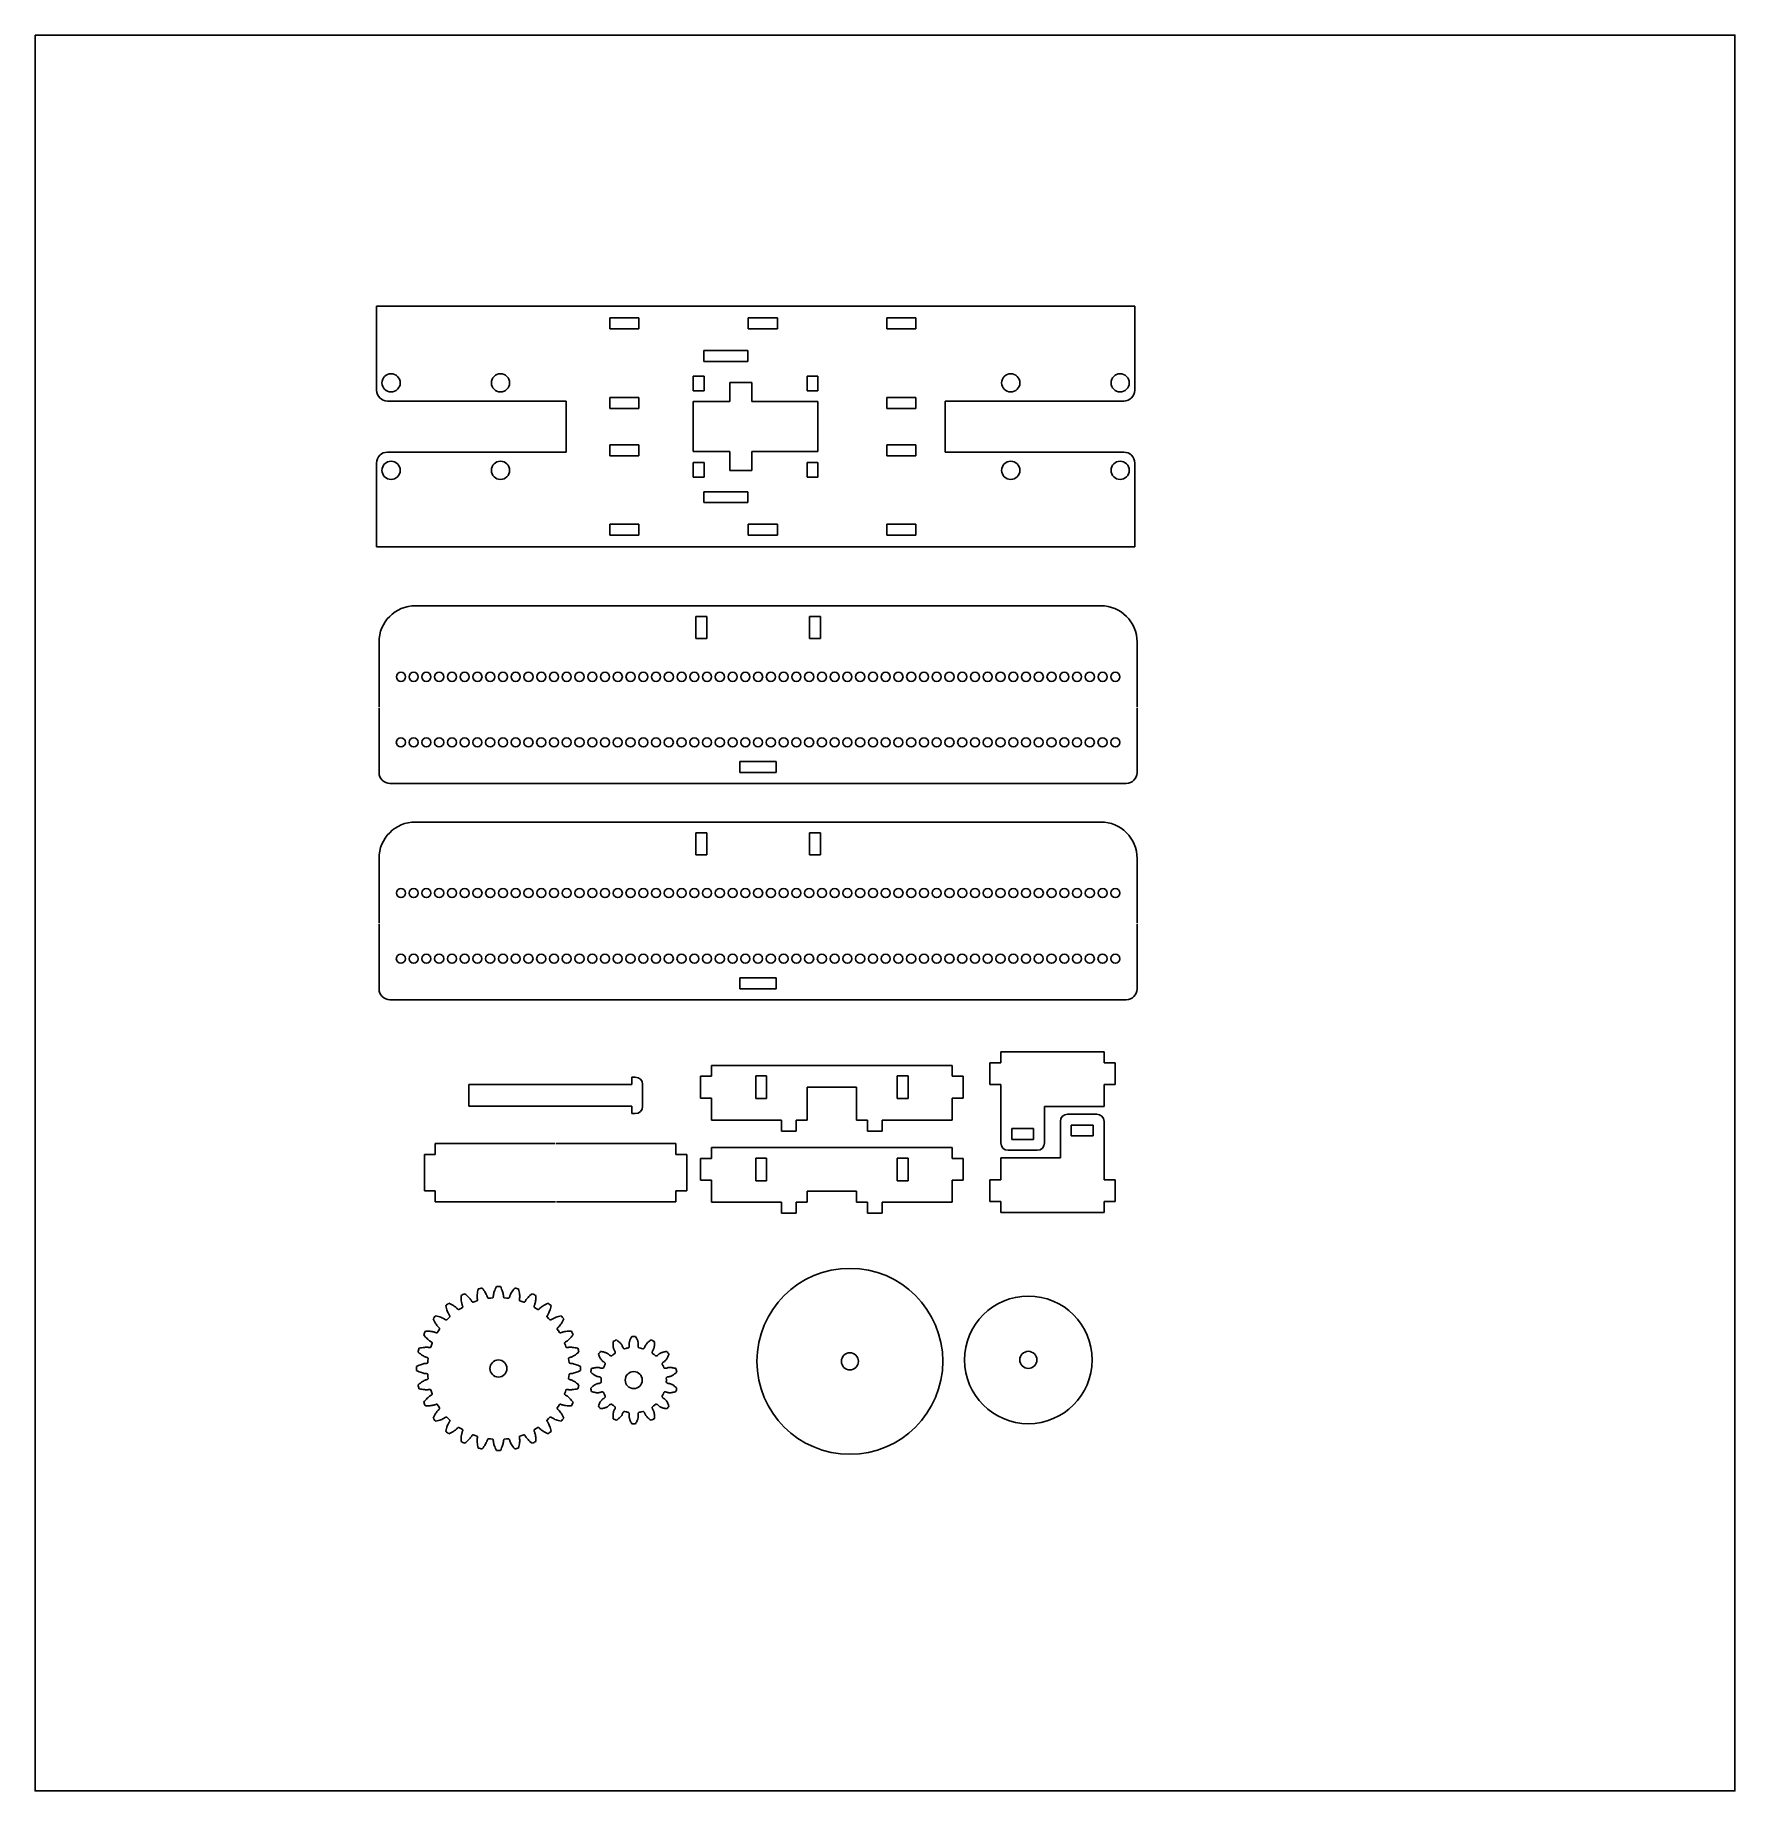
# Model space of a CAD drawing. Header units: inches. Extents: x 25 to 492, y 24 to 506.
import ezdxf

# ---------------------------------------------------------------- set-up
doc = ezdxf.new("R2010")
doc.units = ezdxf.units.IN
doc.header["$MEASUREMENT"] = 0

msp = doc.modelspace()

# ---------------------------------------------------------------- linework, layer by layer
at = {"linetype": 'Continuous', "lineweight": 25}
for p, q in [((119.09, 431.52), (119.09, 408.52)), ((327.09, 431.52), (119.09, 431.52)), ((327.09, 408.52), (327.09, 431.52)), ((191.09, 428.32), (183.09, 428.32)), ((183.09, 428.32), (183.09, 425.32)), ((183.09, 425.32), (191.09, 425.32)), ((191.09, 425.32), (191.09, 428.32)), ((229.09, 428.32), (221.09, 428.32)), ((221.09, 428.32), (221.09, 425.32)), ((221.09, 425.32), (229.09, 425.32)), ((229.09, 425.32), (229.09, 428.32)), ((267.09, 428.32), (259.09, 428.32)), ((259.09, 428.32), (259.09, 425.32)), ((259.09, 425.32), (267.09, 425.32)), ((267.09, 425.32), (267.09, 428.32)), ((220.92, 419.37), (208.92, 419.37)), ((220.92, 416.37), (208.92, 416.37)), ((222.04, 410.59), (216.04, 410.59)), ((216.04, 410.59), (216.04, 405.37)), ((222.04, 405.37), (222.04, 410.59)), ((171.09, 405.52), (171.09, 391.52)), ((183.09, 406.52), (183.09, 403.52)), ((191.09, 406.52), (183.09, 406.52)), ((191.09, 403.52), (191.09, 406.52)), ((216.04, 405.37), (205.99, 405.37)), ((205.99, 405.37), (205.99, 391.67)), ((240.19, 405.37), (222.04, 405.37)), ((240.19, 391.67), (240.19, 405.37)), ((259.09, 406.52), (259.09, 403.52)), ((267.09, 406.52), (259.09, 406.52)), ((267.09, 403.52), (267.09, 406.52)), ((275.09, 405.52), (275.09, 391.52)), ((183.09, 403.52), (191.09, 403.52)), ((259.09, 403.52), (267.09, 403.52)), ((191.09, 393.52), (183.09, 393.52)), ((183.09, 393.52), (183.09, 390.52)), ((183.09, 390.52), (191.09, 390.52)), ((191.09, 390.52), (191.09, 393.52)), ((205.99, 391.67), (216.04, 391.67)), ((216.04, 391.67), (216.04, 386.46)), ((222.04, 386.46), (222.04, 391.67)), ((222.04, 391.67), (240.19, 391.67)), ((267.09, 393.52), (259.09, 393.52)), ((259.09, 393.52), (259.09, 390.52)), ((259.09, 390.52), (267.09, 390.52)), ((267.09, 390.52), (267.09, 393.52)), ((119.09, 388.52), (119.09, 365.52)), ((216.04, 386.46), (222.04, 386.46)), ((327.09, 365.52), (327.09, 388.52)), ((220.92, 380.67), (208.92, 380.67)), ((220.92, 377.67), (208.92, 377.67)), ((191.09, 371.72), (183.09, 371.72)), ((183.09, 371.72), (183.09, 368.72)), ((191.09, 368.72), (191.09, 371.72)), ((229.09, 371.72), (221.09, 371.72)), ((221.09, 371.72), (221.09, 368.72)), ((229.09, 368.72), (229.09, 371.72)), ((267.09, 371.72), (259.09, 371.72)), ((259.09, 371.72), (259.09, 368.72)), ((267.09, 368.72), (267.09, 371.72)), ((183.09, 368.72), (191.09, 368.72)), ((221.09, 368.72), (229.09, 368.72)), ((259.09, 368.72), (267.09, 368.72)), ((119.09, 365.52), (327.09, 365.52))]:
    msp.add_line(p, q, dxfattribs=at)
for p, q in [((208.92, 419.37), (208.92, 416.37)), ((220.92, 419.37), (220.92, 416.37)), ((205.99, 412.37), (205.99, 408.37)), ((205.99, 412.37), (208.99, 412.37)), ((208.99, 412.37), (208.99, 408.37)), ((237.19, 412.37), (237.19, 408.37)), ((237.19, 412.37), (240.19, 412.37)), ((240.19, 412.37), (240.19, 408.37)), ((122.09, 405.52), (171.09, 405.52)), ((205.99, 408.37), (208.99, 408.37)), ((237.19, 408.37), (240.19, 408.37)), ((275.09, 405.52), (324.09, 405.52)), ((122.09, 391.52), (171.09, 391.52)), ((275.09, 391.52), (324.09, 391.52)), ((205.99, 384.67), (205.99, 388.67)), ((205.99, 388.67), (208.99, 388.67)), ((208.99, 384.67), (208.99, 388.67)), ((237.19, 384.67), (237.19, 388.67)), ((237.19, 388.67), (240.19, 388.67)), ((240.19, 384.67), (240.19, 388.67)), ((205.99, 384.67), (208.99, 384.67)), ((208.92, 377.67), (208.92, 380.67)), ((220.92, 377.67), (220.92, 380.67)), ((237.19, 384.67), (240.19, 384.67)), ((129.77, 349.4), (317.77, 349.4)), ((206.67, 346.4), (206.67, 340.4)), ((206.67, 346.4), (209.67, 346.4)), ((209.67, 346.4), (209.67, 340.4)), ((237.87, 346.4), (237.87, 340.4)), ((237.87, 346.4), (240.87, 346.4)), ((240.87, 346.4), (240.87, 340.4)), ((119.77, 321.68), (119.77, 339.4)), ((206.67, 340.4), (209.67, 340.4)), ((237.87, 340.4), (240.87, 340.4)), ((327.77, 321.68), (327.77, 339.4)), ((119.77, 303.65), (119.77, 321.38)), ((327.77, 303.65), (327.77, 321.38)), ((218.77, 306.65), (228.77, 306.65)), ((218.77, 303.65), (218.77, 306.65)), ((218.77, 303.65), (228.77, 303.65)), ((228.77, 303.65), (228.77, 306.65)), ((122.77, 300.65), (324.77, 300.65)), ((129.77, 290.08), (317.77, 290.08)), ((206.67, 287.08), (206.67, 281.08)), ((206.67, 287.08), (209.67, 287.08)), ((209.67, 287.08), (209.67, 281.08)), ((237.87, 287.08), (237.87, 281.08)), ((237.87, 287.08), (240.87, 287.08)), ((240.87, 287.08), (240.87, 281.08)), ((119.77, 262.35), (119.77, 280.08)), ((206.67, 281.08), (209.67, 281.08)), ((237.87, 281.08), (240.87, 281.08)), ((327.77, 262.35), (327.77, 280.08)), ((119.77, 244.33), (119.77, 262.05)), ((327.77, 244.33), (327.77, 262.05)), ((218.77, 247.33), (228.77, 247.33)), ((218.77, 244.33), (218.77, 247.33)), ((228.77, 244.33), (228.77, 247.33)), ((122.77, 241.33), (324.77, 241.33)), ((218.77, 244.33), (228.77, 244.33)), ((290.35, 227.05), (318.7, 227.05)), ((290.35, 227.05), (290.35, 224.05)), ((318.7, 227.05), (318.7, 224.05)), ((211.01, 223.33), (211.01, 220.33)), ((211.01, 223.33), (277.01, 223.33)), ((277.01, 223.33), (277.01, 220.33)), ((287.35, 224.05), (287.35, 218.05)), ((287.35, 224.05), (290.35, 224.05)), ((321.7, 224.05), (318.7, 224.05)), ((321.7, 224.05), (321.7, 218.05)), ((144.39, 212.11), (144.39, 218.11)), ((144.39, 218.11), (189.09, 218.11)), ((189.09, 220.11), (189.09, 218.11)), ((190.09, 220.11), (189.09, 220.11)), ((192.09, 218.11), (192.09, 212.11)), ((208.01, 220.33), (208.01, 214.33)), ((208.01, 220.33), (211.01, 220.33)), ((223.11, 220.43), (226.11, 220.43)), ((223.11, 214.23), (223.11, 220.43)), ((226.11, 214.23), (226.11, 220.43)), ((237.21, 217.33), (237.21, 208.33)), ((237.21, 217.33), (250.81, 217.33)), ((250.81, 217.33), (250.81, 208.33)), ((264.91, 220.43), (261.91, 220.43)), ((261.91, 214.23), (261.91, 220.43)), ((264.91, 214.23), (264.91, 220.43)), ((280.01, 220.33), (277.01, 220.33)), ((280.01, 220.33), (280.01, 214.33)), ((287.35, 218.05), (290.35, 218.05)), ((290.35, 218.05), (290.35, 202.05)), ((318.7, 218.05), (318.7, 212.05)), ((321.7, 218.05), (318.7, 218.05)), ((189.09, 212.11), (144.39, 212.11)), ((189.09, 212.11), (189.09, 210.11)), ((208.01, 214.33), (211.01, 214.33)), ((211.01, 214.33), (211.01, 208.33)), ((223.11, 214.23), (226.11, 214.23)), ((264.91, 214.23), (261.91, 214.23)), ((277.01, 214.33), (277.01, 208.33)), ((280.01, 214.33), (277.01, 214.33)), ((302.35, 212.05), (318.7, 212.05)), ((302.35, 202.05), (302.35, 212.05)), ((190.09, 210.11), (189.09, 210.11)), ((211.01, 208.33), (230.21, 208.33)), ((230.21, 205.33), (230.21, 208.33)), ((234.21, 208.33), (237.21, 208.33)), ((234.21, 208.33), (234.21, 205.33)), ((250.81, 208.33), (253.81, 208.33)), ((253.81, 208.33), (253.81, 205.33)), ((257.81, 208.33), (277.01, 208.33)), ((257.81, 205.33), (257.81, 208.33)), ((306.7, 207.97), (306.7, 197.97)), ((316.7, 209.97), (308.7, 209.97)), ((318.7, 191.97), (318.7, 207.97)), ((234.21, 205.33), (230.21, 205.33)), ((253.81, 205.33), (257.81, 205.33)), ((293.35, 206.05), (299.35, 206.05)), ((293.35, 206.05), (293.35, 203.05)), ((293.35, 203.05), (299.35, 203.05)), ((299.35, 203.05), (299.35, 206.05)), ((315.7, 206.97), (309.7, 206.97)), ((309.7, 206.97), (309.7, 203.97)), ((315.7, 203.97), (309.7, 203.97)), ((315.7, 203.97), (315.7, 206.97)), ((132.21, 198.9), (135.21, 198.9)), ((132.21, 198.9), (132.21, 188.9)), ((135.21, 201.9), (168.06, 201.9)), ((135.21, 198.9), (135.21, 201.9)), ((168.36, 201.9), (201.21, 201.9)), ((201.21, 201.9), (201.21, 198.9)), ((201.21, 198.9), (204.21, 198.9)), ((204.21, 198.9), (204.21, 188.9)), ((208.01, 197.81), (208.01, 191.81)), ((208.01, 197.81), (211.01, 197.81)), ((211.01, 200.81), (211.01, 197.81)), ((211.01, 200.81), (277.01, 200.81)), ((223.11, 197.91), (226.11, 197.91)), ((223.11, 191.71), (223.11, 197.91)), ((226.11, 191.71), (226.11, 197.91)), ((264.91, 197.91), (261.91, 197.91)), ((261.91, 191.71), (261.91, 197.91)), ((264.91, 191.71), (264.91, 197.91)), ((277.01, 200.81), (277.01, 197.81)), ((280.01, 197.81), (277.01, 197.81)), ((280.01, 197.81), (280.01, 191.81)), ((306.7, 197.97), (290.35, 197.97)), ((290.35, 191.97), (290.35, 197.97)), ((292.35, 200.05), (300.35, 200.05)), ((132.21, 188.9), (135.21, 188.9)), ((135.21, 185.9), (135.21, 188.9)), ((201.21, 188.9), (201.21, 185.9)), ((201.21, 188.9), (204.21, 188.9)), ((208.01, 191.81), (211.01, 191.81)), ((211.01, 191.81), (211.01, 185.81)), ((223.11, 191.71), (226.11, 191.71)), ((237.21, 188.81), (237.21, 185.81)), ((237.21, 188.81), (250.81, 188.81)), ((250.81, 188.81), (250.81, 185.81)), ((264.91, 191.71), (261.91, 191.71)), ((277.01, 191.81), (277.01, 185.81)), ((280.01, 191.81), (277.01, 191.81)), ((287.35, 185.97), (287.35, 191.97)), ((287.35, 191.97), (290.35, 191.97)), ((321.7, 191.97), (318.7, 191.97)), ((321.7, 185.97), (321.7, 191.97)), ((168.21, 185.9), (135.21, 185.9)), ((201.21, 185.9), (168.51, 185.9)), ((211.01, 185.81), (230.21, 185.81)), ((230.21, 182.81), (230.21, 185.81)), ((234.21, 185.81), (237.21, 185.81)), ((234.21, 185.81), (234.21, 182.81)), ((250.81, 185.81), (253.81, 185.81)), ((253.81, 185.81), (253.81, 182.81)), ((257.81, 185.81), (277.01, 185.81)), ((257.81, 182.81), (257.81, 185.81)), ((287.35, 185.97), (290.35, 185.97)), ((290.35, 182.97), (290.35, 185.97)), ((318.7, 182.97), (318.7, 185.97)), ((321.7, 185.97), (318.7, 185.97)), ((234.21, 182.81), (230.21, 182.81)), ((253.81, 182.81), (257.81, 182.81)), ((318.7, 182.97), (290.35, 182.97))]:
    msp.add_line(p, q)
msp.add_lwpolyline([(25.42, 505.88), (491.75, 505.88), (491.75, 24.36), (25.42, 24.36)], close=True)
for points in [[(138.94, 158.13), (139.3, 157.96), (139.66, 157.77), (139.98, 157.59), (140.26, 157.41), (140.51, 157.24), (140.72, 157.08), (140.9, 156.93), (141.04, 156.8), (141.16, 156.69), (141.31, 156.53), (141.37, 156.48), (141.42, 156.43), (141.48, 156.39), (141.53, 156.37), (141.58, 156.35), (141.62, 156.34), (141.66, 156.34), (141.69, 156.35), (141.71, 156.36), (142.19, 156.67), (142.67, 156.96), (142.69, 156.98), (142.71, 157), (142.73, 157.04), (142.74, 157.08), (142.74, 157.13), (142.74, 157.19), (142.73, 157.25), (142.71, 157.32), (142.69, 157.4), (142.61, 157.6), (142.56, 157.75), (142.51, 157.94), (142.45, 158.17), (142.4, 158.43), (142.35, 158.72), (142.32, 159.06), (142.29, 159.42), (142.28, 159.83), (142.28, 160.23)], [(143.27, 160.7), (143.58, 160.46), (143.89, 160.2), (144.16, 159.95), (144.4, 159.71), (144.6, 159.49), (144.77, 159.28), (144.91, 159.1), (145.02, 158.94), (145.11, 158.8), (145.22, 158.62), (145.27, 158.55), (145.31, 158.5), (145.36, 158.45), (145.4, 158.41), (145.44, 158.38), (145.48, 158.36), (145.52, 158.36), (145.56, 158.36), (145.58, 158.36), (146.11, 158.56), (146.65, 158.74), (146.67, 158.75), (146.7, 158.77), (146.72, 158.8), (146.74, 158.84), (146.75, 158.88), (146.76, 158.94), (146.77, 159), (146.77, 159.08), (146.76, 159.16), (146.73, 159.37), (146.72, 159.53), (146.71, 159.73), (146.7, 159.96), (146.71, 160.22), (146.73, 160.52), (146.77, 160.86), (146.82, 161.22), (146.9, 161.62), (146.99, 162.01)], [(148.06, 162.25), (148.31, 161.94), (148.56, 161.62), (148.76, 161.31), (148.94, 161.03), (149.09, 160.77), (149.21, 160.53), (149.31, 160.32), (149.38, 160.14), (149.44, 159.99), (149.5, 159.78), (149.53, 159.71), (149.57, 159.64), (149.6, 159.59), (149.63, 159.54), (149.67, 159.5), (149.7, 159.48), (149.74, 159.46), (149.77, 159.45), (149.79, 159.46), (150.36, 159.53), (150.92, 159.58), (150.94, 159.59), (150.97, 159.6), (151, 159.62), (151.03, 159.66), (151.06, 159.7), (151.08, 159.75), (151.1, 159.82), (151.12, 159.89), (151.13, 159.97), (151.15, 160.18), (151.17, 160.34), (151.2, 160.54), (151.25, 160.76), (151.31, 161.02), (151.4, 161.31), (151.51, 161.62), (151.64, 161.97), (151.81, 162.33), (151.99, 162.69)], [(153.08, 162.69), (153.26, 162.33), (153.42, 161.97), (153.56, 161.62), (153.67, 161.31), (153.75, 161.02), (153.82, 160.76), (153.87, 160.54), (153.9, 160.34), (153.92, 160.18), (153.94, 159.97), (153.95, 159.89), (153.97, 159.82), (153.99, 159.75), (154.01, 159.7), (154.04, 159.66), (154.06, 159.62), (154.09, 159.6), (154.12, 159.59), (154.15, 159.58), (154.71, 159.53), (155.27, 159.46), (155.3, 159.45), (155.33, 159.46), (155.36, 159.48), (155.4, 159.5), (155.43, 159.54), (155.47, 159.59), (155.5, 159.64), (155.53, 159.71), (155.56, 159.78), (155.63, 159.99), (155.68, 160.14), (155.76, 160.32), (155.85, 160.53), (155.98, 160.77), (156.12, 161.03), (156.3, 161.31), (156.51, 161.62), (156.75, 161.94), (157, 162.25)], [(158.07, 162.01), (158.17, 161.62), (158.24, 161.22), (158.3, 160.86), (158.34, 160.52), (158.36, 160.22), (158.36, 159.96), (158.36, 159.73), (158.35, 159.53), (158.33, 159.37), (158.3, 159.16), (158.3, 159.08), (158.3, 159), (158.3, 158.94), (158.31, 158.88), (158.33, 158.84), (158.35, 158.8), (158.37, 158.77), (158.4, 158.75), (158.42, 158.74), (158.96, 158.56), (159.49, 158.36), (159.51, 158.36), (159.55, 158.36), (159.58, 158.36), (159.62, 158.38), (159.66, 158.41), (159.71, 158.45), (159.75, 158.5), (159.8, 158.55), (159.84, 158.62), (159.95, 158.8), (160.04, 158.94), (160.16, 159.1), (160.3, 159.28), (160.47, 159.49), (160.67, 159.71), (160.91, 159.95), (161.18, 160.2), (161.48, 160.46), (161.8, 160.7)], [(162.79, 160.23), (162.79, 159.83), (162.78, 159.42), (162.75, 159.06), (162.71, 158.72), (162.67, 158.43), (162.61, 158.17), (162.56, 157.94), (162.5, 157.75), (162.45, 157.6), (162.38, 157.4), (162.35, 157.32), (162.34, 157.25), (162.33, 157.19), (162.33, 157.13), (162.33, 157.08), (162.34, 157.04), (162.36, 157), (162.38, 156.98), (162.4, 156.96), (162.88, 156.67), (163.36, 156.36), (163.38, 156.35), (163.41, 156.34), (163.45, 156.34), (163.49, 156.35), (163.54, 156.37), (163.59, 156.39), (163.64, 156.43), (163.7, 156.48), (163.76, 156.53), (163.91, 156.69), (164.02, 156.8), (164.17, 156.93), (164.35, 157.08), (164.56, 157.24), (164.81, 157.41), (165.09, 157.59), (165.41, 157.77), (165.77, 157.96), (166.13, 158.13)], [(135.29, 154.65), (135.68, 154.57), (136.07, 154.47), (136.42, 154.36), (136.74, 154.25), (137.02, 154.13), (137.26, 154.02), (137.46, 153.92), (137.64, 153.83), (137.77, 153.74), (137.95, 153.62), (138.02, 153.58), (138.09, 153.55), (138.15, 153.53), (138.21, 153.51), (138.26, 153.51), (138.3, 153.51), (138.34, 153.52), (138.37, 153.53), (138.39, 153.55), (138.78, 153.95), (139.19, 154.35), (139.2, 154.36), (139.22, 154.39), (139.23, 154.43), (139.23, 154.48), (139.22, 154.53), (139.2, 154.58), (139.18, 154.64), (139.15, 154.71), (139.11, 154.78), (138.99, 154.96), (138.91, 155.1), (138.81, 155.27), (138.71, 155.47), (138.6, 155.72), (138.49, 155.99), (138.38, 156.31), (138.27, 156.66), (138.17, 157.05), (138.08, 157.44)], [(166.99, 157.44), (166.9, 157.05), (166.8, 156.66), (166.69, 156.31), (166.58, 155.99), (166.47, 155.72), (166.36, 155.47), (166.26, 155.27), (166.16, 155.1), (166.08, 154.96), (165.96, 154.78), (165.92, 154.71), (165.88, 154.64), (165.86, 154.58), (165.85, 154.53), (165.84, 154.48), (165.84, 154.43), (165.85, 154.39), (165.86, 154.36), (165.88, 154.35), (166.29, 153.95), (166.68, 153.55), (166.7, 153.53), (166.73, 153.52), (166.77, 153.51), (166.81, 153.51), (166.86, 153.51), (166.91, 153.53), (166.98, 153.55), (167.04, 153.58), (167.11, 153.62), (167.29, 153.74), (167.43, 153.83), (167.6, 153.92), (167.81, 154.02), (168.05, 154.13), (168.33, 154.25), (168.64, 154.36), (169, 154.47), (169.39, 154.57), (169.78, 154.65)], [(130.73, 145.74), (131.11, 145.83), (131.51, 145.91), (131.87, 145.96), (132.21, 146), (132.51, 146.02), (132.77, 146.03), (133, 146.03), (133.2, 146.01), (133.36, 146), (133.57, 145.97), (133.65, 145.96), (133.73, 145.96), (133.79, 145.97), (133.85, 145.98), (133.9, 145.99), (133.94, 146.01), (133.97, 146.04), (133.99, 146.06), (134, 146.09), (134.17, 146.62), (134.37, 147.15), (134.38, 147.18), (134.38, 147.21), (134.37, 147.25), (134.35, 147.29), (134.32, 147.33), (134.28, 147.37), (134.24, 147.42), (134.18, 147.46), (134.11, 147.51), (133.93, 147.62), (133.79, 147.71), (133.63, 147.82), (133.45, 147.96), (133.25, 148.13), (133.02, 148.34), (132.79, 148.57), (132.54, 148.84), (132.28, 149.15), (132.03, 149.47)], [(132.51, 150.45), (132.9, 150.46), (133.31, 150.44), (133.68, 150.42), (134.01, 150.38), (134.31, 150.33), (134.57, 150.28), (134.79, 150.23), (134.98, 150.17), (135.13, 150.12), (135.33, 150.04), (135.41, 150.02), (135.48, 150), (135.55, 149.99), (135.6, 149.99), (135.65, 150), (135.7, 150.01), (135.73, 150.02), (135.76, 150.04), (135.77, 150.06), (136.06, 150.55), (136.37, 151.02), (136.38, 151.04), (136.39, 151.08), (136.39, 151.11), (136.38, 151.16), (136.37, 151.2), (136.34, 151.25), (136.3, 151.31), (136.26, 151.37), (136.2, 151.43), (136.05, 151.57), (135.93, 151.69), (135.8, 151.84), (135.66, 152.01), (135.5, 152.23), (135.32, 152.47), (135.15, 152.76), (134.96, 153.08), (134.78, 153.43), (134.61, 153.8)], [(170.46, 153.8), (170.29, 153.43), (170.1, 153.08), (169.92, 152.76), (169.74, 152.47), (169.57, 152.23), (169.41, 152.01), (169.27, 151.84), (169.13, 151.69), (169.02, 151.57), (168.86, 151.43), (168.81, 151.37), (168.76, 151.31), (168.73, 151.25), (168.7, 151.2), (168.68, 151.16), (168.67, 151.11), (168.67, 151.08), (168.68, 151.04), (168.69, 151.02), (169, 150.55), (169.3, 150.06), (169.31, 150.04), (169.34, 150.02), (169.37, 150.01), (169.41, 150), (169.46, 149.99), (169.52, 149.99), (169.58, 150), (169.66, 150.02), (169.73, 150.04), (169.94, 150.12), (170.09, 150.17), (170.28, 150.23), (170.5, 150.28), (170.76, 150.33), (171.06, 150.38), (171.39, 150.42), (171.76, 150.44), (172.16, 150.46), (172.56, 150.45)], [(173.04, 149.47), (172.79, 149.15), (172.53, 148.84), (172.28, 148.57), (172.04, 148.34), (171.82, 148.13), (171.62, 147.96), (171.44, 147.82), (171.27, 147.71), (171.14, 147.62), (170.95, 147.51), (170.89, 147.46), (170.83, 147.42), (170.78, 147.37), (170.74, 147.33), (170.72, 147.29), (170.7, 147.25), (170.69, 147.21), (170.69, 147.18), (170.7, 147.15), (170.89, 146.62), (171.07, 146.09), (171.08, 146.06), (171.1, 146.04), (171.13, 146.01), (171.17, 145.99), (171.22, 145.98), (171.27, 145.97), (171.34, 145.96), (171.41, 145.96), (171.49, 145.97), (171.71, 146), (171.87, 146.01), (172.06, 146.03), (172.29, 146.03), (172.56, 146.02), (172.86, 146), (173.19, 145.96), (173.56, 145.91), (173.95, 145.83), (174.34, 145.74)], [(130.04, 140.75), (130.4, 140.92), (130.77, 141.09), (131.11, 141.22), (131.43, 141.33), (131.71, 141.42), (131.97, 141.49), (132.2, 141.53), (132.39, 141.57), (132.55, 141.59), (132.76, 141.6), (132.85, 141.62), (132.92, 141.63), (132.98, 141.65), (133.03, 141.68), (133.08, 141.7), (133.11, 141.73), (133.13, 141.76), (133.15, 141.79), (133.15, 141.81), (133.21, 142.38), (133.28, 142.94), (133.28, 142.96), (133.27, 143), (133.26, 143.03), (133.23, 143.06), (133.19, 143.1), (133.15, 143.13), (133.09, 143.17), (133.02, 143.2), (132.95, 143.23), (132.74, 143.29), (132.59, 143.35), (132.41, 143.42), (132.2, 143.52), (131.96, 143.64), (131.7, 143.79), (131.42, 143.97), (131.11, 144.18), (130.79, 144.42), (130.48, 144.67)], [(174.58, 144.67), (174.27, 144.42), (173.95, 144.18), (173.65, 143.97), (173.36, 143.79), (173.1, 143.64), (172.87, 143.52), (172.66, 143.42), (172.47, 143.35), (172.32, 143.29), (172.12, 143.23), (172.04, 143.2), (171.98, 143.17), (171.92, 143.13), (171.87, 143.1), (171.84, 143.06), (171.81, 143.03), (171.79, 143), (171.79, 142.96), (171.79, 142.94), (171.86, 142.38), (171.92, 141.81), (171.92, 141.79), (171.93, 141.76), (171.96, 141.73), (171.99, 141.7), (172.03, 141.68), (172.09, 141.65), (172.15, 141.63), (172.22, 141.62), (172.3, 141.6), (172.52, 141.59), (172.68, 141.57), (172.87, 141.53), (173.09, 141.49), (173.35, 141.42), (173.64, 141.33), (173.96, 141.22), (174.3, 141.09), (174.67, 140.92), (175.03, 140.75)], [(180.58, 144.88), (180.84, 144.84), (181.1, 144.8), (181.33, 144.75), (181.55, 144.69), (181.75, 144.63), (181.93, 144.57), (182.1, 144.5), (182.24, 144.44), (182.37, 144.38), (182.47, 144.32), (182.64, 144.21), (182.76, 144.12), (182.93, 143.93), (183.05, 143.83), (183.16, 143.75), (183.26, 143.69), (183.36, 143.65), (183.45, 143.63), (183.54, 143.63), (183.57, 143.63), (183.61, 143.64), (183.64, 143.66), (183.67, 143.68), (183.94, 143.91), (184.07, 144.02), (184.2, 144.12), (184.49, 144.33), (184.52, 144.36), (184.54, 144.39), (184.56, 144.42), (184.57, 144.45), (184.59, 144.53), (184.59, 144.62), (184.57, 144.73), (184.53, 144.85), (184.48, 144.97), (184.41, 145.11), (184.27, 145.31), (184.2, 145.46), (184.13, 145.64), (184.1, 145.76), (184.07, 145.9), (184.04, 146.05), (184.01, 146.22), (183.99, 146.41), (183.97, 146.62), (183.97, 146.85), (183.97, 147.09), (183.98, 147.35), (184.01, 147.61)], [(184.88, 148.03), (185.11, 147.89), (185.32, 147.74), (185.51, 147.59), (185.68, 147.44), (185.84, 147.3), (185.97, 147.17), (186.09, 147.04), (186.19, 146.92), (186.28, 146.81), (186.35, 146.71), (186.45, 146.55), (186.52, 146.4), (186.59, 146.16), (186.65, 146.02), (186.72, 145.9), (186.79, 145.8), (186.86, 145.72), (186.93, 145.66), (187.01, 145.62), (187.04, 145.61), (187.08, 145.61), (187.11, 145.61), (187.15, 145.62), (187.5, 145.71), (187.66, 145.75), (187.82, 145.78), (188.17, 145.85), (188.21, 145.86), (188.24, 145.87), (188.27, 145.89), (188.3, 145.92), (188.35, 145.98), (188.39, 146.07), (188.42, 146.17), (188.44, 146.29), (188.44, 146.43), (188.43, 146.58), (188.4, 146.83), (188.4, 146.99), (188.42, 147.18), (188.44, 147.3), (188.47, 147.44), (188.51, 147.59), (188.56, 147.76), (188.62, 147.94), (188.7, 148.13), (188.79, 148.34), (188.9, 148.56), (189.03, 148.79), (189.17, 149.01)], [(190.13, 149.01), (190.27, 148.79), (190.4, 148.56), (190.51, 148.34), (190.6, 148.13), (190.68, 147.94), (190.74, 147.76), (190.79, 147.59), (190.83, 147.44), (190.86, 147.3), (190.88, 147.18), (190.9, 146.99), (190.9, 146.83), (190.86, 146.58), (190.86, 146.43), (190.86, 146.29), (190.88, 146.17), (190.91, 146.07), (190.95, 145.98), (191, 145.92), (191.03, 145.89), (191.06, 145.87), (191.09, 145.86), (191.13, 145.85), (191.48, 145.78), (191.64, 145.75), (191.8, 145.71), (192.15, 145.62), (192.19, 145.61), (192.22, 145.61), (192.26, 145.61), (192.29, 145.62), (192.36, 145.66), (192.44, 145.72), (192.51, 145.8), (192.58, 145.9), (192.64, 146.02), (192.7, 146.16), (192.78, 146.4), (192.85, 146.55), (192.95, 146.71), (193.02, 146.81), (193.11, 146.92), (193.21, 147.04), (193.33, 147.17), (193.46, 147.3), (193.62, 147.44), (193.79, 147.59), (193.98, 147.74), (194.19, 147.89), (194.42, 148.03)], [(195.29, 147.61), (195.31, 147.35), (195.33, 147.09), (195.33, 146.85), (195.33, 146.62), (195.31, 146.41), (195.29, 146.22), (195.26, 146.05), (195.23, 145.9), (195.2, 145.76), (195.17, 145.64), (195.1, 145.46), (195.03, 145.31), (194.89, 145.11), (194.82, 144.97), (194.76, 144.85), (194.73, 144.73), (194.71, 144.62), (194.71, 144.53), (194.73, 144.45), (194.74, 144.42), (194.76, 144.39), (194.78, 144.36), (194.81, 144.33), (195.1, 144.12), (195.23, 144.02), (195.36, 143.91), (195.63, 143.68), (195.66, 143.66), (195.69, 143.64), (195.73, 143.63), (195.76, 143.63), (195.84, 143.63), (195.94, 143.65), (196.03, 143.69), (196.14, 143.75), (196.25, 143.83), (196.37, 143.93), (196.54, 144.12), (196.66, 144.21), (196.83, 144.32), (196.93, 144.38), (197.06, 144.44), (197.2, 144.5), (197.36, 144.57), (197.54, 144.63), (197.74, 144.69), (197.96, 144.75), (198.2, 144.8), (198.46, 144.84), (198.72, 144.88)], [(130.48, 135.73), (130.79, 135.98), (131.11, 136.22), (131.42, 136.43), (131.7, 136.61), (131.96, 136.76), (132.2, 136.88), (132.41, 136.97), (132.59, 137.05), (132.74, 137.1), (132.95, 137.17), (133.02, 137.2), (133.09, 137.23), (133.15, 137.27), (133.19, 137.3), (133.23, 137.33), (133.26, 137.37), (133.27, 137.4), (133.28, 137.44), (133.28, 137.46), (133.21, 138.02), (133.15, 138.58), (133.15, 138.61), (133.13, 138.64), (133.11, 138.67), (133.08, 138.7), (133.03, 138.72), (132.98, 138.75), (132.92, 138.77), (132.85, 138.78), (132.76, 138.79), (132.55, 138.81), (132.39, 138.83), (132.2, 138.87), (131.97, 138.91), (131.71, 138.98), (131.43, 139.07), (131.11, 139.18), (130.77, 139.31), (130.4, 139.47), (130.04, 139.65)], [(175.03, 139.65), (174.67, 139.47), (174.3, 139.31), (173.96, 139.18), (173.64, 139.07), (173.35, 138.98), (173.09, 138.91), (172.87, 138.87), (172.68, 138.83), (172.52, 138.81), (172.3, 138.79), (172.22, 138.78), (172.15, 138.77), (172.09, 138.75), (172.03, 138.72), (171.99, 138.7), (171.96, 138.67), (171.93, 138.64), (171.92, 138.61), (171.92, 138.58), (171.86, 138.02), (171.79, 137.46), (171.79, 137.44), (171.79, 137.4), (171.81, 137.37), (171.84, 137.33), (171.87, 137.3), (171.92, 137.27), (171.98, 137.23), (172.04, 137.2), (172.12, 137.17), (172.32, 137.1), (172.47, 137.05), (172.66, 136.97), (172.87, 136.88), (173.1, 136.76), (173.36, 136.61), (173.65, 136.43), (173.95, 136.22), (174.27, 135.98), (174.58, 135.73)], [(178.07, 140.16), (178.32, 140.25), (178.57, 140.32), (178.81, 140.37), (179.03, 140.42), (179.23, 140.45), (179.42, 140.47), (179.6, 140.48), (179.75, 140.49), (179.9, 140.49), (180.02, 140.48), (180.21, 140.46), (180.37, 140.42), (180.6, 140.33), (180.74, 140.29), (180.88, 140.27), (181, 140.26), (181.11, 140.26), (181.2, 140.29), (181.28, 140.32), (181.31, 140.34), (181.33, 140.36), (181.35, 140.39), (181.37, 140.43), (181.52, 140.76), (181.59, 140.9), (181.66, 141.05), (181.83, 141.37), (181.84, 141.41), (181.85, 141.44), (181.85, 141.48), (181.85, 141.51), (181.83, 141.59), (181.79, 141.67), (181.73, 141.76), (181.65, 141.85), (181.54, 141.94), (181.41, 142.03), (181.2, 142.16), (181.08, 142.26), (180.94, 142.39), (180.86, 142.49), (180.77, 142.59), (180.68, 142.72), (180.58, 142.86), (180.47, 143.03), (180.37, 143.21), (180.27, 143.41), (180.16, 143.63), (180.06, 143.87), (179.97, 144.12)], [(199.33, 144.12), (199.23, 143.87), (199.13, 143.63), (199.03, 143.41), (198.93, 143.21), (198.82, 143.03), (198.72, 142.86), (198.62, 142.72), (198.53, 142.59), (198.44, 142.49), (198.36, 142.39), (198.22, 142.26), (198.1, 142.16), (197.88, 142.03), (197.76, 141.94), (197.65, 141.85), (197.57, 141.76), (197.51, 141.67), (197.47, 141.59), (197.45, 141.51), (197.45, 141.48), (197.45, 141.44), (197.46, 141.41), (197.47, 141.37), (197.64, 141.05), (197.71, 140.9), (197.78, 140.76), (197.93, 140.43), (197.95, 140.39), (197.97, 140.36), (197.99, 140.34), (198.02, 140.32), (198.1, 140.29), (198.19, 140.26), (198.3, 140.26), (198.42, 140.27), (198.55, 140.29), (198.7, 140.33), (198.93, 140.42), (199.09, 140.46), (199.28, 140.48), (199.4, 140.49), (199.54, 140.49), (199.7, 140.48), (199.87, 140.47), (200.06, 140.45), (200.27, 140.42), (200.49, 140.37), (200.73, 140.32), (200.98, 140.25), (201.23, 140.16)], [(177.85, 134.83), (178.04, 135.01), (178.24, 135.18), (178.42, 135.34), (178.61, 135.47), (178.78, 135.59), (178.94, 135.69), (179.09, 135.78), (179.23, 135.85), (179.36, 135.91), (179.47, 135.96), (179.65, 136.02), (179.81, 136.06), (180.06, 136.08), (180.21, 136.1), (180.34, 136.14), (180.46, 136.19), (180.55, 136.24), (180.62, 136.3), (180.67, 136.36), (180.69, 136.39), (180.71, 136.42), (180.71, 136.46), (180.71, 136.5), (180.7, 136.86), (180.7, 137.02), (180.7, 137.19), (180.71, 137.55), (180.71, 137.59), (180.71, 137.62), (180.69, 137.65), (180.67, 137.68), (180.62, 137.75), (180.55, 137.8), (180.46, 137.86), (180.34, 137.9), (180.21, 137.94), (180.06, 137.96), (179.81, 137.98), (179.65, 138.02), (179.47, 138.08), (179.36, 138.13), (179.23, 138.19), (179.09, 138.26), (178.94, 138.35), (178.78, 138.45), (178.61, 138.57), (178.42, 138.7), (178.24, 138.86), (178.04, 139.03), (177.85, 139.22)], [(201.45, 139.22), (201.26, 139.03), (201.06, 138.86), (200.87, 138.7), (200.69, 138.57), (200.52, 138.45), (200.36, 138.35), (200.21, 138.26), (200.07, 138.19), (199.94, 138.13), (199.83, 138.08), (199.65, 138.02), (199.49, 137.98), (199.24, 137.96), (199.09, 137.94), (198.96, 137.9), (198.84, 137.86), (198.75, 137.8), (198.68, 137.75), (198.62, 137.68), (198.61, 137.65), (198.59, 137.62), (198.59, 137.59), (198.58, 137.55), (198.6, 137.19), (198.6, 137.02), (198.6, 136.86), (198.58, 136.5), (198.59, 136.46), (198.59, 136.42), (198.61, 136.39), (198.62, 136.36), (198.68, 136.3), (198.75, 136.24), (198.84, 136.19), (198.96, 136.14), (199.09, 136.1), (199.24, 136.08), (199.49, 136.06), (199.65, 136.02), (199.83, 135.96), (199.94, 135.91), (200.07, 135.85), (200.21, 135.78), (200.36, 135.69), (200.52, 135.59), (200.69, 135.47), (200.87, 135.34), (201.06, 135.18), (201.26, 135.01), (201.45, 134.83)], [(132.03, 130.93), (132.28, 131.25), (132.54, 131.56), (132.79, 131.83), (133.02, 132.06), (133.25, 132.27), (133.45, 132.44), (133.63, 132.58), (133.79, 132.69), (133.93, 132.78), (134.11, 132.89), (134.18, 132.93), (134.24, 132.98), (134.28, 133.03), (134.32, 133.07), (134.35, 133.11), (134.37, 133.15), (134.38, 133.19), (134.38, 133.22), (134.37, 133.24), (134.17, 133.78), (134, 134.31), (133.99, 134.33), (133.97, 134.36), (133.94, 134.39), (133.9, 134.4), (133.85, 134.42), (133.79, 134.43), (133.73, 134.44), (133.65, 134.44), (133.57, 134.43), (133.36, 134.4), (133.2, 134.39), (133, 134.37), (132.77, 134.37), (132.51, 134.38), (132.21, 134.4), (131.87, 134.43), (131.51, 134.49), (131.11, 134.57), (130.73, 134.66)], [(134.61, 126.6), (134.78, 126.97), (134.96, 127.32), (135.15, 127.64), (135.32, 127.93), (135.5, 128.17), (135.66, 128.38), (135.8, 128.56), (135.93, 128.71), (136.05, 128.82), (136.2, 128.97), (136.26, 129.03), (136.3, 129.09), (136.34, 129.14), (136.37, 129.2), (136.38, 129.24), (136.39, 129.28), (136.39, 129.32), (136.38, 129.36), (136.37, 129.38), (136.06, 129.85), (135.77, 130.33), (135.76, 130.35), (135.73, 130.38), (135.7, 130.39), (135.65, 130.4), (135.6, 130.41), (135.55, 130.41), (135.48, 130.4), (135.41, 130.38), (135.33, 130.36), (135.13, 130.28), (134.98, 130.23), (134.79, 130.17), (134.57, 130.12), (134.31, 130.07), (134.01, 130.02), (133.68, 129.98), (133.31, 129.95), (132.9, 129.94), (132.51, 129.95)], [(172.56, 129.95), (172.16, 129.94), (171.76, 129.95), (171.39, 129.98), (171.06, 130.02), (170.76, 130.07), (170.5, 130.12), (170.28, 130.17), (170.09, 130.23), (169.94, 130.28), (169.73, 130.36), (169.66, 130.38), (169.58, 130.4), (169.52, 130.41), (169.46, 130.41), (169.41, 130.4), (169.37, 130.39), (169.34, 130.38), (169.31, 130.35), (169.3, 130.33), (169, 129.85), (168.69, 129.38), (168.68, 129.36), (168.67, 129.32), (168.67, 129.28), (168.68, 129.24), (168.7, 129.2), (168.73, 129.14), (168.76, 129.09), (168.81, 129.03), (168.86, 128.97), (169.02, 128.82), (169.13, 128.71), (169.27, 128.56), (169.41, 128.38), (169.57, 128.17), (169.74, 127.93), (169.92, 127.64), (170.1, 127.32), (170.29, 126.97), (170.46, 126.6)], [(174.34, 134.66), (173.95, 134.57), (173.56, 134.49), (173.19, 134.43), (172.86, 134.4), (172.56, 134.38), (172.29, 134.37), (172.06, 134.37), (171.87, 134.39), (171.71, 134.4), (171.49, 134.43), (171.41, 134.44), (171.34, 134.44), (171.27, 134.43), (171.22, 134.42), (171.17, 134.4), (171.13, 134.39), (171.1, 134.36), (171.08, 134.33), (171.07, 134.31), (170.89, 133.78), (170.7, 133.24), (170.69, 133.22), (170.69, 133.19), (170.7, 133.15), (170.72, 133.11), (170.74, 133.07), (170.78, 133.03), (170.83, 132.98), (170.89, 132.93), (170.95, 132.89), (171.14, 132.78), (171.27, 132.69), (171.44, 132.58), (171.62, 132.44), (171.82, 132.27), (172.04, 132.06), (172.28, 131.83), (172.53, 131.56), (172.79, 131.25), (173.04, 130.93)], [(181.41, 132.01), (181.54, 132.1), (181.65, 132.19), (181.73, 132.28), (181.79, 132.37), (181.83, 132.45), (181.85, 132.53), (181.85, 132.57), (181.85, 132.6), (181.84, 132.63), (181.83, 132.67), (181.66, 132.99), (181.59, 133.14), (181.52, 133.29), (181.37, 133.62), (181.35, 133.65), (181.33, 133.68), (181.31, 133.7), (181.28, 133.72), (181.2, 133.76), (181.11, 133.78), (181, 133.78), (180.88, 133.78), (180.74, 133.75), (180.6, 133.71), (180.37, 133.62), (180.21, 133.58), (180.02, 133.56), (179.9, 133.55), (179.75, 133.55), (179.6, 133.56), (179.42, 133.57), (179.23, 133.59), (179.03, 133.62), (178.81, 133.67), (178.57, 133.73), (178.32, 133.8), (178.07, 133.88)], [(179.97, 129.92), (180.06, 130.17), (180.16, 130.41), (180.27, 130.63), (180.37, 130.84), (180.47, 131.02), (180.58, 131.18), (180.68, 131.32), (180.77, 131.45), (180.86, 131.56), (180.94, 131.65), (181.08, 131.78), (181.2, 131.89), (181.41, 132.01)], [(184.01, 126.43), (183.98, 126.69), (183.97, 126.95), (183.97, 127.2), (183.97, 127.42), (183.99, 127.63), (184.01, 127.82), (184.04, 127.99), (184.07, 128.15), (184.1, 128.28), (184.13, 128.4), (184.2, 128.58), (184.27, 128.73), (184.41, 128.93), (184.48, 129.07), (184.53, 129.2), (184.57, 129.31), (184.59, 129.42), (184.59, 129.51), (184.57, 129.59), (184.56, 129.63), (184.54, 129.66), (184.52, 129.68), (184.49, 129.71), (184.2, 129.92), (184.07, 130.02), (183.94, 130.13), (183.67, 130.36), (183.64, 130.39), (183.61, 130.4), (183.57, 130.41), (183.54, 130.42), (183.45, 130.42), (183.36, 130.39), (183.26, 130.35), (183.16, 130.29), (183.05, 130.21), (182.93, 130.11), (182.76, 129.93), (182.64, 129.83), (182.47, 129.73), (182.37, 129.67), (182.24, 129.6), (182.1, 129.54), (181.93, 129.48), (181.75, 129.41), (181.55, 129.35), (181.33, 129.3), (181.1, 129.24), (180.84, 129.2), (180.58, 129.17)], [(198.72, 129.17), (198.46, 129.2), (198.2, 129.24), (197.96, 129.3), (197.74, 129.35), (197.54, 129.41), (197.36, 129.48), (197.2, 129.54), (197.06, 129.6), (196.93, 129.67), (196.83, 129.73), (196.66, 129.83), (196.54, 129.93), (196.37, 130.11), (196.25, 130.21), (196.14, 130.29), (196.03, 130.35), (195.94, 130.39), (195.84, 130.42), (195.76, 130.42), (195.73, 130.41), (195.69, 130.4), (195.66, 130.39), (195.63, 130.36), (195.36, 130.13), (195.23, 130.02), (195.1, 129.92), (194.81, 129.71), (194.78, 129.68), (194.76, 129.66), (194.74, 129.63), (194.73, 129.59), (194.71, 129.51), (194.71, 129.42), (194.73, 129.31), (194.76, 129.2), (194.82, 129.07), (194.89, 128.93), (195.03, 128.73), (195.1, 128.58), (195.17, 128.4), (195.2, 128.28), (195.23, 128.15), (195.26, 127.99), (195.29, 127.82), (195.31, 127.63), (195.33, 127.42), (195.33, 127.2), (195.33, 126.95), (195.31, 126.69), (195.29, 126.43)], [(201.23, 133.88), (200.98, 133.8), (200.73, 133.73), (200.49, 133.67), (200.27, 133.62), (200.06, 133.59), (199.87, 133.57), (199.7, 133.56), (199.54, 133.55), (199.4, 133.55), (199.28, 133.56), (199.09, 133.58), (198.93, 133.62), (198.7, 133.71), (198.55, 133.75), (198.42, 133.78), (198.3, 133.78), (198.19, 133.78), (198.1, 133.76), (198.02, 133.72), (197.99, 133.7), (197.97, 133.68), (197.95, 133.65), (197.93, 133.62), (197.78, 133.29), (197.71, 133.14), (197.64, 132.99), (197.47, 132.67), (197.46, 132.63), (197.45, 132.6), (197.45, 132.57), (197.45, 132.53), (197.47, 132.45), (197.51, 132.37), (197.57, 132.28), (197.65, 132.19), (197.76, 132.1), (197.88, 132.01), (198.1, 131.89), (198.22, 131.78), (198.36, 131.65), (198.44, 131.56), (198.53, 131.45), (198.62, 131.32), (198.72, 131.18), (198.82, 131.02), (198.93, 130.84), (199.03, 130.63), (199.13, 130.41), (199.23, 130.17), (199.33, 129.92)], [(138.08, 122.96), (138.17, 123.35), (138.27, 123.74), (138.38, 124.09), (138.49, 124.4), (138.6, 124.68), (138.71, 124.93), (138.81, 125.13), (138.91, 125.3), (138.99, 125.44), (139.11, 125.62), (139.15, 125.69), (139.18, 125.76), (139.2, 125.82), (139.22, 125.87), (139.23, 125.92), (139.23, 125.97), (139.22, 126), (139.2, 126.03), (139.19, 126.05), (138.78, 126.45), (138.39, 126.85), (138.37, 126.87), (138.34, 126.88), (138.3, 126.89), (138.26, 126.89), (138.21, 126.89), (138.15, 126.87), (138.09, 126.85), (138.02, 126.82), (137.95, 126.78), (137.77, 126.66), (137.64, 126.57), (137.46, 126.48), (137.26, 126.37), (137.02, 126.26), (136.74, 126.15), (136.42, 126.04), (136.07, 125.93), (135.68, 125.83), (135.29, 125.75)], [(169.78, 125.75), (169.39, 125.83), (169, 125.93), (168.64, 126.04), (168.33, 126.15), (168.05, 126.26), (167.81, 126.37), (167.6, 126.48), (167.43, 126.57), (167.29, 126.66), (167.11, 126.78), (167.04, 126.82), (166.98, 126.85), (166.91, 126.87), (166.86, 126.89), (166.81, 126.89), (166.77, 126.89), (166.73, 126.88), (166.7, 126.87), (166.68, 126.85), (166.29, 126.45), (165.88, 126.05), (165.86, 126.03), (165.85, 126), (165.84, 125.97), (165.84, 125.92), (165.85, 125.87), (165.86, 125.82), (165.88, 125.76), (165.92, 125.69), (165.96, 125.62), (166.08, 125.44), (166.16, 125.3), (166.26, 125.13), (166.36, 124.93), (166.47, 124.68), (166.58, 124.4), (166.69, 124.09), (166.8, 123.74), (166.9, 123.35), (166.99, 122.96)], [(189.17, 125.03), (189.03, 125.26), (188.9, 125.49), (188.79, 125.7), (188.7, 125.91), (188.62, 126.1), (188.56, 126.28), (188.51, 126.45), (188.47, 126.6), (188.44, 126.74), (188.42, 126.86), (188.4, 127.05), (188.4, 127.21), (188.43, 127.46), (188.44, 127.61), (188.44, 127.75), (188.42, 127.87), (188.39, 127.98), (188.35, 128.06), (188.3, 128.12), (188.27, 128.15), (188.24, 128.17), (188.21, 128.18), (188.17, 128.19), (187.82, 128.26), (187.66, 128.3), (187.5, 128.33), (187.15, 128.43), (187.11, 128.43), (187.08, 128.43), (187.04, 128.43), (187.01, 128.42), (186.93, 128.38), (186.86, 128.32), (186.79, 128.24), (186.72, 128.14), (186.65, 128.02), (186.59, 127.88), (186.52, 127.64), (186.45, 127.5), (186.35, 127.33), (186.28, 127.23), (186.19, 127.12), (186.09, 127), (185.97, 126.88), (185.84, 126.74), (185.68, 126.6), (185.51, 126.45), (185.32, 126.3), (185.11, 126.15), (184.88, 126.01)], [(194.42, 126.01), (194.19, 126.15), (193.98, 126.3), (193.79, 126.45), (193.62, 126.6), (193.46, 126.74), (193.33, 126.88), (193.21, 127), (193.11, 127.12), (193.02, 127.23), (192.95, 127.33), (192.85, 127.5), (192.78, 127.64), (192.7, 127.88), (192.64, 128.02), (192.58, 128.14), (192.51, 128.24), (192.44, 128.32), (192.36, 128.38), (192.29, 128.42), (192.26, 128.43), (192.22, 128.43), (192.19, 128.43), (192.15, 128.43), (191.8, 128.33), (191.64, 128.3), (191.48, 128.26), (191.13, 128.19), (191.09, 128.18), (191.06, 128.17), (191.03, 128.15), (191, 128.12), (190.95, 128.06), (190.91, 127.98), (190.88, 127.87), (190.86, 127.75), (190.86, 127.61), (190.86, 127.46), (190.9, 127.21), (190.9, 127.05), (190.88, 126.86), (190.86, 126.74), (190.83, 126.6), (190.79, 126.45), (190.74, 126.28), (190.68, 126.1), (190.6, 125.91), (190.51, 125.7), (190.4, 125.49), (190.27, 125.26), (190.13, 125.03)], [(142.28, 120.17), (142.28, 120.57), (142.29, 120.97), (142.32, 121.34), (142.35, 121.67), (142.4, 121.97), (142.45, 122.23), (142.51, 122.45), (142.56, 122.64), (142.61, 122.8), (142.69, 123), (142.71, 123.08), (142.73, 123.15), (142.74, 123.21), (142.74, 123.27), (142.74, 123.32), (142.73, 123.36), (142.71, 123.4), (142.69, 123.42), (142.67, 123.44), (142.19, 123.73), (141.71, 124.04), (141.69, 124.05), (141.66, 124.06), (141.62, 124.06), (141.58, 124.05), (141.53, 124.03), (141.48, 124), (141.42, 123.97), (141.37, 123.92), (141.31, 123.87), (141.16, 123.71), (141.04, 123.6), (140.9, 123.47), (140.72, 123.32), (140.51, 123.16), (140.26, 122.99), (139.98, 122.81), (139.66, 122.63), (139.3, 122.44), (138.94, 122.27)], [(146.99, 118.39), (146.9, 118.78), (146.82, 119.18), (146.77, 119.54), (146.73, 119.87), (146.71, 120.17), (146.7, 120.44), (146.71, 120.67), (146.72, 120.87), (146.73, 121.03), (146.76, 121.24), (146.77, 121.32), (146.77, 121.39), (146.76, 121.46), (146.75, 121.52), (146.74, 121.56), (146.72, 121.6), (146.7, 121.63), (146.67, 121.65), (146.65, 121.66), (146.11, 121.84), (145.58, 122.04), (145.56, 122.04), (145.52, 122.04), (145.48, 122.03), (145.44, 122.02), (145.4, 121.99), (145.36, 121.95), (145.31, 121.9), (145.27, 121.85), (145.22, 121.78), (145.11, 121.59), (145.02, 121.46), (144.91, 121.3), (144.77, 121.12), (144.6, 120.91), (144.4, 120.69), (144.16, 120.45), (143.89, 120.2), (143.58, 119.94), (143.27, 119.7)], [(151.99, 117.71), (151.81, 118.06), (151.64, 118.43), (151.51, 118.78), (151.4, 119.09), (151.31, 119.38), (151.25, 119.64), (151.2, 119.86), (151.17, 120.06), (151.15, 120.22), (151.13, 120.43), (151.12, 120.51), (151.1, 120.58), (151.08, 120.65), (151.06, 120.7), (151.03, 120.74), (151, 120.77), (150.97, 120.8), (150.94, 120.81), (150.92, 120.82), (150.36, 120.87), (149.79, 120.94), (149.77, 120.94), (149.74, 120.94), (149.7, 120.92), (149.67, 120.89), (149.63, 120.86), (149.6, 120.81), (149.57, 120.76), (149.53, 120.69), (149.5, 120.61), (149.44, 120.41), (149.38, 120.26), (149.31, 120.07), (149.21, 119.87), (149.09, 119.63), (148.94, 119.37), (148.76, 119.09), (148.56, 118.78), (148.31, 118.46), (148.06, 118.15)], [(157, 118.15), (156.75, 118.46), (156.51, 118.78), (156.3, 119.09), (156.12, 119.37), (155.98, 119.63), (155.85, 119.87), (155.76, 120.07), (155.68, 120.26), (155.63, 120.41), (155.56, 120.61), (155.53, 120.69), (155.5, 120.76), (155.47, 120.81), (155.43, 120.86), (155.4, 120.89), (155.36, 120.92), (155.33, 120.94), (155.3, 120.94), (155.27, 120.94), (154.71, 120.87), (154.15, 120.82), (154.12, 120.81), (154.09, 120.8), (154.06, 120.77), (154.04, 120.74), (154.01, 120.7), (153.99, 120.65), (153.97, 120.58), (153.95, 120.51), (153.94, 120.43), (153.92, 120.22), (153.9, 120.06), (153.87, 119.86), (153.82, 119.64), (153.75, 119.38), (153.67, 119.09), (153.56, 118.78), (153.42, 118.43), (153.26, 118.06), (153.08, 117.71)], [(161.8, 119.7), (161.48, 119.94), (161.18, 120.2), (160.91, 120.45), (160.67, 120.69), (160.47, 120.91), (160.3, 121.12), (160.16, 121.3), (160.04, 121.46), (159.95, 121.59), (159.84, 121.78), (159.8, 121.85), (159.75, 121.9), (159.71, 121.95), (159.66, 121.99), (159.62, 122.02), (159.58, 122.03), (159.55, 122.04), (159.51, 122.04), (159.49, 122.04), (158.96, 121.84), (158.42, 121.66), (158.4, 121.65), (158.37, 121.63), (158.35, 121.6), (158.33, 121.56), (158.31, 121.52), (158.3, 121.46), (158.3, 121.39), (158.3, 121.32), (158.3, 121.24), (158.33, 121.03), (158.35, 120.87), (158.36, 120.67), (158.36, 120.44), (158.36, 120.17), (158.34, 119.87), (158.3, 119.54), (158.24, 119.18), (158.17, 118.78), (158.07, 118.39)], [(166.13, 122.27), (165.77, 122.44), (165.41, 122.63), (165.09, 122.81), (164.81, 122.99), (164.56, 123.16), (164.35, 123.32), (164.17, 123.47), (164.02, 123.6), (163.91, 123.71), (163.76, 123.87), (163.7, 123.92), (163.64, 123.97), (163.59, 124), (163.54, 124.03), (163.49, 124.05), (163.45, 124.06), (163.41, 124.06), (163.38, 124.05), (163.36, 124.04), (162.88, 123.73), (162.4, 123.44), (162.38, 123.42), (162.36, 123.4), (162.34, 123.36), (162.33, 123.32), (162.33, 123.27), (162.33, 123.21), (162.34, 123.15), (162.35, 123.08), (162.38, 123), (162.45, 122.8), (162.5, 122.64), (162.56, 122.45), (162.61, 122.23), (162.67, 121.97), (162.71, 121.67), (162.75, 121.34), (162.78, 120.97), (162.79, 120.57), (162.79, 120.17)]]:
    msp.add_lwpolyline(points)
for centre, radius in [((123.09, 410.52), 2.5), ((153.09, 410.52), 2.5), ((293.09, 410.52), 2.5), ((323.09, 410.52), 2.5), ((123.09, 386.52), 2.5), ((153.09, 386.52), 2.5), ((293.09, 386.52), 2.5), ((323.09, 386.52), 2.5), ((125.78, 329.9), 1.25), ((129.28, 329.9), 1.25), ((132.78, 329.9), 1.25), ((136.28, 329.9), 1.25), ((139.78, 329.9), 1.25), ((143.28, 329.9), 1.25), ((146.78, 329.9), 1.25), ((150.28, 329.9), 1.25), ((153.78, 329.9), 1.25), ((157.28, 329.9), 1.25), ((160.78, 329.9), 1.25), ((164.28, 329.9), 1.25), ((167.78, 329.9), 1.25), ((171.28, 329.9), 1.25), ((174.78, 329.9), 1.25), ((178.28, 329.9), 1.25), ((181.78, 329.9), 1.25), ((185.28, 329.9), 1.25), ((188.78, 329.9), 1.25), ((192.28, 329.9), 1.25), ((195.78, 329.9), 1.25), ((199.28, 329.9), 1.25), ((202.78, 329.9), 1.25), ((206.28, 329.9), 1.25), ((209.78, 329.9), 1.25), ((213.28, 329.9), 1.25), ((216.78, 329.9), 1.25), ((220.28, 329.9), 1.25), ((223.78, 329.9), 1.25), ((227.28, 329.9), 1.25), ((230.78, 329.9), 1.25), ((234.28, 329.9), 1.25), ((237.78, 329.9), 1.25), ((241.28, 329.9), 1.25), ((244.78, 329.9), 1.25), ((248.28, 329.9), 1.25), ((251.78, 329.9), 1.25), ((255.28, 329.9), 1.25), ((258.78, 329.9), 1.25), ((262.28, 329.9), 1.25), ((265.78, 329.9), 1.25), ((269.28, 329.9), 1.25), ((272.78, 329.9), 1.25), ((276.28, 329.9), 1.25), ((279.78, 329.9), 1.25), ((283.28, 329.9), 1.25), ((286.78, 329.9), 1.25), ((290.28, 329.9), 1.25), ((293.78, 329.9), 1.25), ((297.28, 329.9), 1.25), ((300.78, 329.9), 1.25), ((304.28, 329.9), 1.25), ((307.78, 329.9), 1.25), ((311.28, 329.9), 1.25), ((314.78, 329.9), 1.25), ((318.28, 329.9), 1.25), ((321.78, 329.9), 1.25), ((125.78, 270.58), 1.25), ((129.28, 270.58), 1.25), ((132.78, 270.58), 1.25), ((136.28, 270.58), 1.25), ((139.78, 270.58), 1.25), ((143.28, 270.58), 1.25), ((146.78, 270.58), 1.25), ((150.28, 270.58), 1.25), ((153.78, 270.58), 1.25), ((157.28, 270.58), 1.25), ((160.78, 270.58), 1.25), ((164.28, 270.58), 1.25), ((167.78, 270.58), 1.25), ((171.28, 270.58), 1.25), ((174.78, 270.58), 1.25), ((178.28, 270.58), 1.25), ((181.78, 270.58), 1.25), ((185.28, 270.58), 1.25), ((188.78, 270.58), 1.25), ((192.28, 270.58), 1.25), ((195.78, 270.58), 1.25), ((199.28, 270.58), 1.25), ((202.78, 270.58), 1.25), ((206.28, 270.58), 1.25), ((209.78, 270.58), 1.25), ((213.28, 270.58), 1.25), ((216.78, 270.58), 1.25), ((220.28, 270.58), 1.25), ((223.78, 270.58), 1.25), ((227.28, 270.58), 1.25), ((230.78, 270.58), 1.25), ((234.28, 270.58), 1.25), ((237.78, 270.58), 1.25), ((241.28, 270.58), 1.25), ((244.78, 270.58), 1.25), ((248.28, 270.58), 1.25), ((251.78, 270.58), 1.25), ((255.28, 270.58), 1.25), ((258.78, 270.58), 1.25), ((262.28, 270.58), 1.25), ((265.78, 270.58), 1.25), ((269.28, 270.58), 1.25), ((272.78, 270.58), 1.25), ((276.28, 270.58), 1.25), ((279.78, 270.58), 1.25), ((283.28, 270.58), 1.25), ((286.78, 270.58), 1.25), ((290.28, 270.58), 1.25), ((293.78, 270.58), 1.25), ((297.28, 270.58), 1.25), ((300.78, 270.58), 1.25), ((304.28, 270.58), 1.25), ((307.78, 270.58), 1.25), ((311.28, 270.58), 1.25), ((314.78, 270.58), 1.25), ((318.28, 270.58), 1.25), ((321.78, 270.58), 1.25), ((248.95, 142.17), 2.34), ((297.91, 142.57), 2.34), ((152.53, 140.2), 2.34), ((189.65, 137.02), 2.34)]:
    msp.add_circle(centre, radius, dxfattribs=at)
for centre, radius in [((125.77, 311.9), 1.25), ((129.27, 311.9), 1.25), ((132.77, 311.9), 1.25), ((136.27, 311.9), 1.25), ((139.77, 311.9), 1.25), ((143.27, 311.9), 1.25), ((146.77, 311.9), 1.25), ((150.27, 311.9), 1.25), ((153.77, 311.9), 1.25), ((157.27, 311.9), 1.25), ((160.77, 311.9), 1.25), ((164.27, 311.9), 1.25), ((167.77, 311.9), 1.25), ((171.27, 311.9), 1.25), ((174.77, 311.9), 1.25), ((178.27, 311.9), 1.25), ((181.77, 311.9), 1.25), ((185.27, 311.9), 1.25), ((188.77, 311.9), 1.25), ((192.27, 311.9), 1.25), ((195.77, 311.9), 1.25), ((199.27, 311.9), 1.25), ((202.77, 311.9), 1.25), ((206.27, 311.9), 1.25), ((209.77, 311.9), 1.25), ((213.27, 311.9), 1.25), ((216.77, 311.9), 1.25), ((220.27, 311.9), 1.25), ((223.77, 311.9), 1.25), ((227.27, 311.9), 1.25), ((230.77, 311.9), 1.25), ((234.27, 311.9), 1.25), ((237.77, 311.9), 1.25), ((241.27, 311.9), 1.25), ((244.77, 311.9), 1.25), ((248.27, 311.9), 1.25), ((251.77, 311.9), 1.25), ((255.27, 311.9), 1.25), ((258.77, 311.9), 1.25), ((262.27, 311.9), 1.25), ((265.77, 311.9), 1.25), ((269.27, 311.9), 1.25), ((272.77, 311.9), 1.25), ((276.27, 311.9), 1.25), ((279.77, 311.9), 1.25), ((283.27, 311.9), 1.25), ((286.77, 311.9), 1.25), ((290.27, 311.9), 1.25), ((293.77, 311.9), 1.25), ((297.27, 311.9), 1.25), ((300.77, 311.9), 1.25), ((304.27, 311.9), 1.25), ((307.77, 311.9), 1.25), ((311.27, 311.9), 1.25), ((314.77, 311.9), 1.25), ((318.27, 311.9), 1.25), ((321.77, 311.9), 1.25), ((125.77, 252.58), 1.25), ((129.27, 252.58), 1.25), ((132.77, 252.58), 1.25), ((136.27, 252.58), 1.25), ((139.77, 252.58), 1.25), ((143.27, 252.58), 1.25), ((146.77, 252.58), 1.25), ((150.27, 252.58), 1.25), ((153.77, 252.58), 1.25), ((157.27, 252.58), 1.25), ((160.77, 252.58), 1.25), ((164.27, 252.58), 1.25), ((167.77, 252.58), 1.25), ((171.27, 252.58), 1.25), ((174.77, 252.58), 1.25), ((178.27, 252.58), 1.25), ((181.77, 252.58), 1.25), ((185.27, 252.58), 1.25), ((188.77, 252.58), 1.25), ((192.27, 252.58), 1.25), ((195.77, 252.58), 1.25), ((199.27, 252.58), 1.25), ((202.77, 252.58), 1.25), ((206.27, 252.58), 1.25), ((209.77, 252.58), 1.25), ((213.27, 252.58), 1.25), ((216.77, 252.58), 1.25), ((220.27, 252.58), 1.25), ((223.77, 252.58), 1.25), ((227.27, 252.58), 1.25), ((230.77, 252.58), 1.25), ((234.27, 252.58), 1.25), ((237.77, 252.58), 1.25), ((241.27, 252.58), 1.25), ((244.77, 252.58), 1.25), ((248.27, 252.58), 1.25), ((251.77, 252.58), 1.25), ((255.27, 252.58), 1.25), ((258.77, 252.58), 1.25), ((262.27, 252.58), 1.25), ((265.77, 252.58), 1.25), ((269.27, 252.58), 1.25), ((272.77, 252.58), 1.25), ((276.27, 252.58), 1.25), ((279.77, 252.58), 1.25), ((283.27, 252.58), 1.25), ((286.77, 252.58), 1.25), ((290.27, 252.58), 1.25), ((293.77, 252.58), 1.25), ((297.27, 252.58), 1.25), ((300.77, 252.58), 1.25), ((304.27, 252.58), 1.25), ((307.77, 252.58), 1.25), ((311.27, 252.58), 1.25), ((314.77, 252.58), 1.25), ((318.27, 252.58), 1.25), ((321.77, 252.58), 1.25), ((248.95, 142.17), 25.5), ((297.91, 142.57), 17.5)]:
    msp.add_circle(centre, radius)
at = {"lineweight": 25}
for centre, start, end in [((122.09, 408.52), 180, 270), ((122.09, 388.52), 90, 180), ((324.09, 388.52), 0, 90)]:
    msp.add_arc(centre, 3, start, end, dxfattribs=at)
for centre, radius, start, end in [((324.09, 408.52), 3, 270, 0), ((129.77, 339.4), 10, 90, 180), ((317.77, 339.4), 10, 0, 90), ((122.77, 303.65), 3, 180, 270), ((324.77, 303.65), 3, 270, 0), ((129.77, 280.08), 10, 90, 180), ((317.77, 280.08), 10, 0, 90), ((122.77, 244.33), 3, 180, 270), ((324.77, 244.33), 3, 270, 0), ((190.09, 218.11), 2, 0, 90), ((190.09, 212.11), 2, 270, 0), ((308.7, 207.97), 2, 90, 180), ((316.7, 207.97), 2, 0, 90), ((292.35, 202.05), 2, 180, 270), ((300.35, 202.05), 2, 270, 0), ((152.53, 140.2), 22.5, 114.3185, 117.1101), ((152.53, 140.2), 22.5, 101.4614, 104.2529), ((152.53, 140.2), 22.5, 88.6042, 91.3958), ((152.53, 140.2), 22.5, 75.7471, 78.5386), ((152.53, 140.2), 22.5, 62.8899, 65.6815), ((152.53, 140.2), 22.5, 140.0328, 142.8243), ((152.53, 140.2), 22.5, 127.1757, 129.9672), ((152.53, 140.2), 22.5, 50.0328, 52.8243), ((152.53, 140.2), 22.5, 37.1757, 39.9672), ((152.53, 140.2), 22.5, 152.8899, 155.6815), ((152.53, 140.2), 22.5, 24.3185, 27.1101), ((152.53, 140.2), 22.5, 165.7471, 168.5386), ((152.53, 140.2), 22.5, 11.4614, 14.2529), ((189.65, 137.02), 12, 139.1164, 143.7407), ((189.65, 137.02), 12, 113.4021, 118.0265), ((189.8, 132.59), 16.43, 88.8465, 92.2045), ((189.65, 137.02), 12, 61.9735, 66.5979), ((189.65, 137.02), 12, 36.2593, 40.8836), ((152.53, 140.2), 22.5, 178.6042, 181.3958), ((152.53, 140.2), 22.5, 358.6042, 1.3958), ((189.65, 137.02), 12, 164.8307, 169.455), ((189.65, 137.02), 12, 10.545, 15.1693), ((152.53, 140.2), 22.5, 191.4614, 194.2529), ((152.53, 140.2), 22.5, 345.7471, 348.5386), ((152.53, 140.2), 22.5, 204.3185, 207.1101), ((152.53, 140.2), 22.5, 332.8899, 335.6815), ((189.65, 137.02), 12, 190.545, 195.1693), ((189.65, 137.02), 12, 344.8307, 349.455), ((152.53, 140.2), 22.5, 217.1757, 219.9672), ((152.53, 140.2), 22.5, 320.0328, 322.8243), ((189.65, 137.02), 12, 216.2593, 220.8836), ((189.65, 137.02), 12, 241.9735, 246.5979), ((189.65, 137.02), 12, 293.4021, 298.0265), ((189.65, 137.02), 12, 319.1164, 323.7407), ((152.53, 140.2), 22.5, 230.0328, 232.8243), ((152.53, 140.2), 22.5, 307.1757, 309.9672), ((189.8, 141.45), 16.43, 267.7955, 271.1535), ((152.53, 140.2), 22.5, 242.8899, 245.6815), ((152.53, 140.2), 22.5, 255.7471, 258.5386), ((152.53, 140.2), 22.5, 268.6042, 271.3958), ((152.53, 140.2), 22.5, 281.4614, 284.2529), ((152.53, 140.2), 22.5, 294.3185, 297.1101)]:
    msp.add_arc(centre, radius, start, end)

doc.saveas('drawing.dxf')
